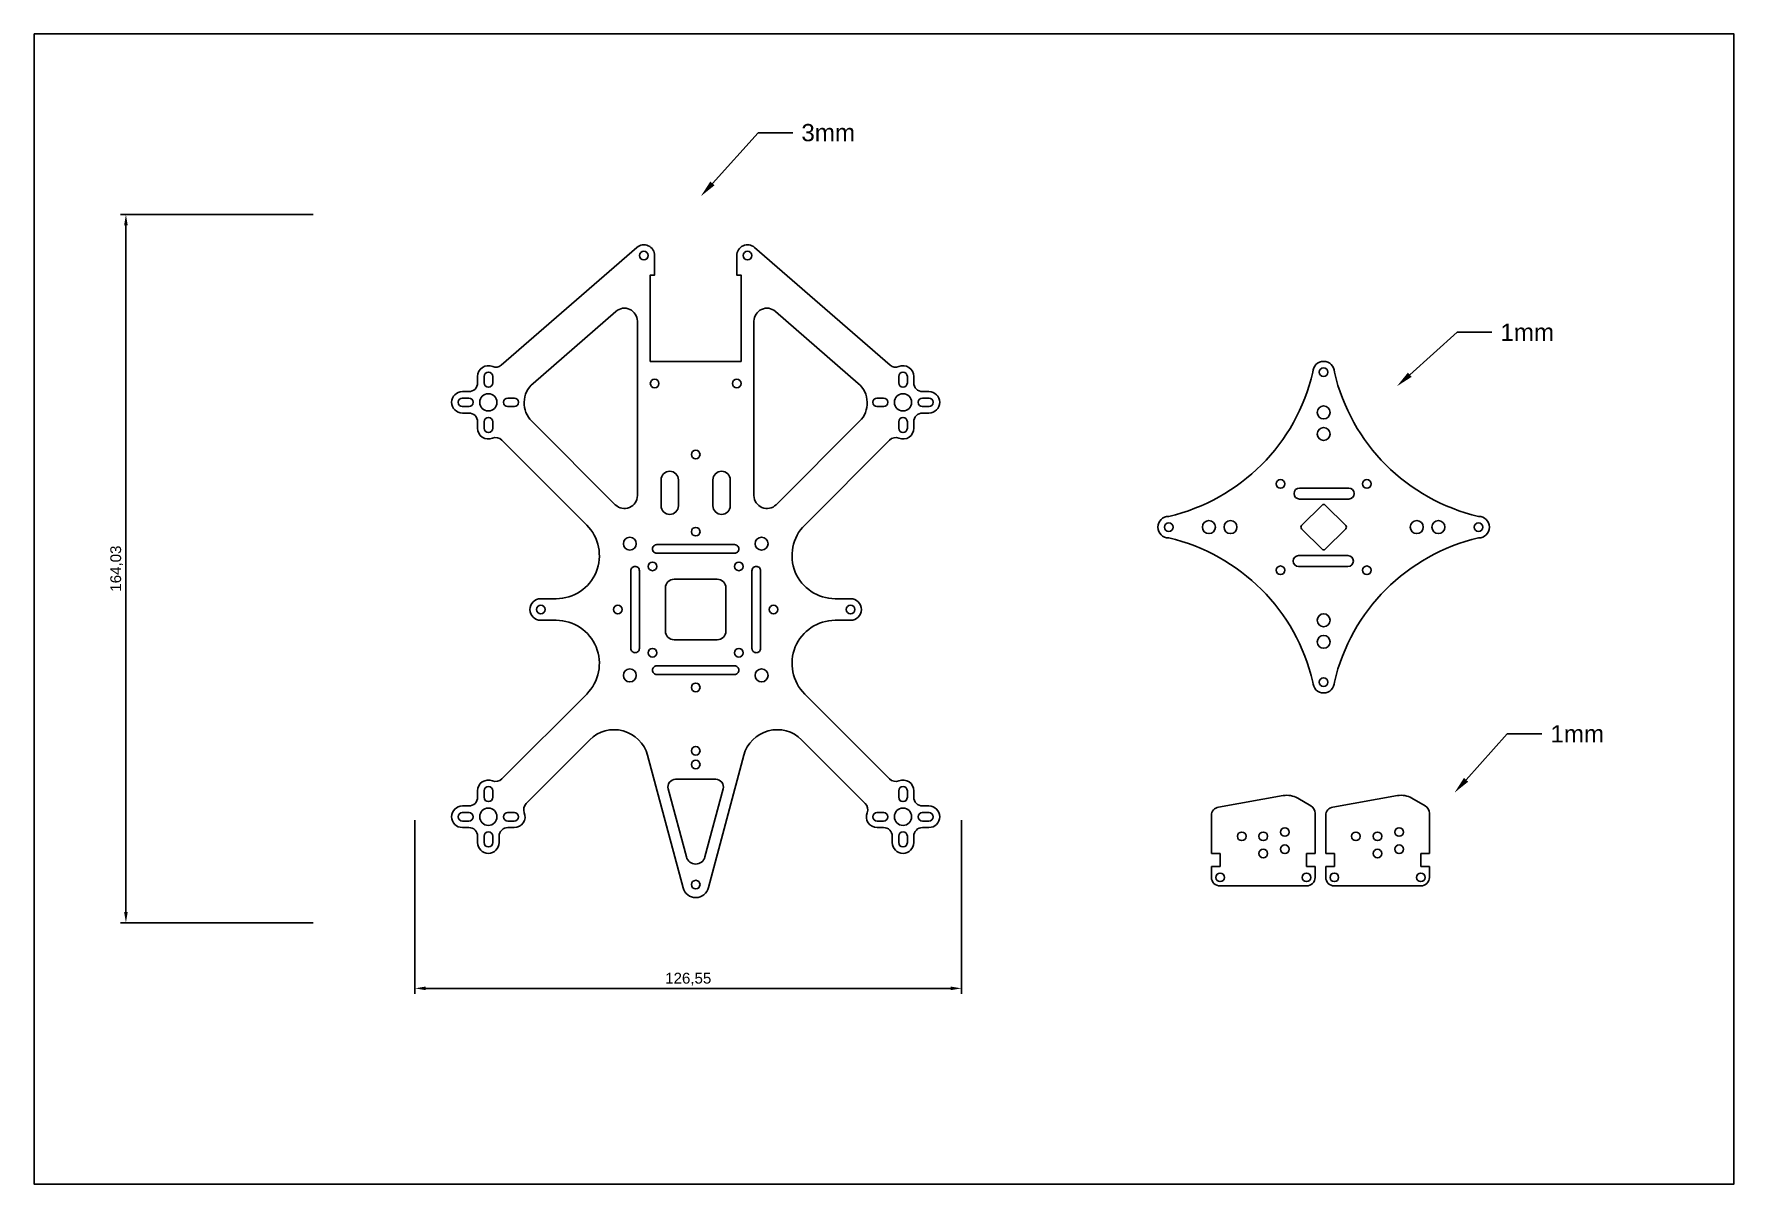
# Model space of a CAD drawing. Header units: millimetres. Extents: x 0 to 3623, y 0 to 1961.
# Drawn here: x 3229.2 to 3622.8, y 1694.4 to 1960.8 of the extents above; entities that cross this region are included whole.
import ezdxf
from ezdxf import colors
from ezdxf.entities.mleader import LeaderData, LeaderLine
from ezdxf.math import Vec2, Vec3

# ---------------------------------------------------------------- set-up
doc = ezdxf.new("R2010")
doc.units = ezdxf.units.MM
doc.layers.add('底板', color=7, linetype='Continuous', true_color=0x000000)
doc.styles.get("Standard").update_dxf_attribs({"font": 'arial.ttf'})
doc.dimstyles.new('ISO-25', dxfattribs={"dimtxt": 2.5, "dimasz": 2.5, "dimexe": 1.25, "dimexo": 0.625, "dimtad": 1, "dimtxsty": 'Standard', "dimcen": 2.5, "dimadec": 0, "dimazin": 0, "dimtfac": 1, "dimtmove": 0, "dimatfit": 3, "dimfxl": 1, "dimarcsym": 0})

msp = doc.modelspace()

# ---------------------------------------------------------------- blocks, each defined once
blk = doc.blocks.new('23rfedgtr')
for points in [[(31068.74, 27592.45, 0.286071), (31102.11, 27625.85, -25.999989)], [(31140.48, 27592.45, -0.286071), (31107.11, 27625.85, 25.999989)], [(31068.74, 27587.45, -0.286071), (31102.11, 27554.06, 25.999989)], [(31140.48, 27587.45, 0.286071), (31107.11, 27554.06, -25.999989)]]:
    blk.add_lwpolyline(points, format="xyb")
for centre in [(31104.61, 27625.85), (31068.74, 27589.95), (31140.48, 27589.95), (31104.61, 27554.06)]:
    blk.add_circle(centre, 1)
for centre, start, end in [((31104.61, 27625.85), 360, 180), ((31068.74, 27589.95), 90, 270), ((31140.48, 27589.95), 270, 90), ((31104.61, 27554.06), 180, 0)]:
    blk.add_arc(centre, 2.5, start, end)
blk = doc.blocks.new('*U10')
blk.add_circle((0, 0), 1)
blk = doc.blocks.new('*U11')
at = {"color": 0, "linetype": 'ByBlock', "lineweight": -2, "transparency": 16777216}
for p, rotation in [((3517.81, 1856.56), 90.00000000000001), ((3517.81, 1836.56), 180), ((3537.81, 1836.56), 270.0000000000001)]:
    blk.add_blockref('*U10', p, dxfattribs=dict(at, rotation=rotation))
blk.add_blockref('*U10', (3537.81, 1856.56), dxfattribs=at)
blk = doc.blocks.new('*U17')
blk.add_circle((0, 0), 1.5)
blk = doc.blocks.new('*U18')
at = {"color": 0, "linetype": 'ByBlock', "lineweight": -2, "transparency": 16777216}
for p in [(3527.81, 1868.13), (3506.24, 1846.56), (3549.37, 1846.56), (3527.81, 1824.99)]:
    blk.add_blockref('*U17', p, dxfattribs=at)
blk = doc.blocks.new('*D20')
at = {"color": 0, "lineweight": -2, "transparency": 16777216}
for p, q in [((3317.42, 1778.69), (3317.42, 1738.48)), ((3443.97, 1778.69), (3443.97, 1738.48)), ((3319.92, 1739.73), (3441.47, 1739.73))]:
    blk.add_line(p, q, dxfattribs=at)
at = {"color": 0, "transparency": 16777216}
for points in [[(3319.92, 1740.15), (3319.92, 1739.32), (3317.42, 1739.73)], [(3441.47, 1740.15), (3441.47, 1739.32), (3443.97, 1739.73)]]:
    blk.add_solid(points, dxfattribs=at)
at = {"layer": 'Defpoints', "color": 0, "transparency": 16777216}
for p in [(3317.42, 1779.32), (3443.97, 1779.32), (3443.97, 1739.73)]:
    blk.add_point(p, dxfattribs=at)
at = {"color": 0, "transparency": 16777216, "insert": (3380.7, 1741.86), "char_height": 2.5, "attachment_point": 5}
blk.add_mtext('126,55', dxfattribs=at)
blk = doc.blocks.new('*D21')
at = {"color": 0, "lineweight": -2, "transparency": 16777216}
for p, q in [((3293.9, 1918.97), (3249.26, 1918.97)), ((3250.51, 1916.47), (3250.51, 1757.43)), ((3293.9, 1754.93), (3249.26, 1754.93))]:
    blk.add_line(p, q, dxfattribs=at)
at = {"color": 0, "transparency": 16777216}
for points in [[(3250.09, 1916.47), (3250.93, 1916.47), (3250.51, 1918.97)], [(3250.09, 1757.43), (3250.93, 1757.43), (3250.51, 1754.93)]]:
    blk.add_solid(points, dxfattribs=at)
at = {"layer": 'Defpoints', "color": 0, "transparency": 16777216}
for p in [(3294.53, 1918.97), (3250.51, 1754.93), (3294.53, 1754.93)]:
    blk.add_point(p, dxfattribs=at)
at = {"color": 0, "transparency": 16777216, "insert": (3248.38, 1836.95), "char_height": 2.5, "attachment_point": 5, "rotation": 90}
blk.add_mtext('164,03', dxfattribs=at)
blk = doc.blocks.new('*U22')
blk.add_circle((0, 0), 1.5)
blk = doc.blocks.new('*U23')
at = {"color": 0, "linetype": 'ByBlock', "lineweight": -2, "transparency": 16777216}
blk.add_blockref('*U22', (3527.81, 1873.13), dxfattribs=at)
for p, rotation in [((3501.24, 1846.56), 90), ((3554.37, 1846.56), 270), ((3527.81, 1819.99), 180)]:
    blk.add_blockref('*U22', p, dxfattribs=dict(at, rotation=rotation))

# ---------------------------------------------------------------- dimensions: what is measured, and where the dimension line sits
dim = msp.add_linear_dim(base=(3250.51006, 1754.93374), p1=(3294.52665, 1918.96866), p2=(3294.52665, 1754.93374), angle=90, dimstyle='ISO-25')
dim.commit()
dim.dimension.update_dxf_attribs({"geometry": '*D21', "text_midpoint": (3248.38267, 1836.9512)})
dim = msp.add_linear_dim(base=(3443.975, 1739.732), p1=(3317.421, 1779.32), p2=(3443.975, 1779.32), dimstyle='ISO-25')
dim.commit()
dim.dimension.update_dxf_attribs({"geometry": '*D20', "text_midpoint": (3380.698, 1741.859)})

# ---------------------------------------------------------------- linework, layer by layer
at = {"color": 0}
for p, q in [((3527.451, 1851.67), (3522.694, 1846.912)), ((3532.916, 1846.912), (3528.159, 1851.67)), ((3522.694, 1846.205), (3527.451, 1841.447)), ((3528.159, 1841.447), (3532.916, 1846.205)), ((3503.832, 1770.996), (3501.832, 1770.996)), ((3503.832, 1770.946), (3503.832, 1770.996)), ((3523.832, 1770.996), (3525.832, 1770.996)), ((3523.832, 1770.946), (3523.832, 1770.996)), ((3530.283, 1770.996), (3528.283, 1770.996)), ((3530.283, 1770.946), (3530.283, 1770.996)), ((3550.283, 1770.996), (3552.283, 1770.996)), ((3550.283, 1770.946), (3550.283, 1770.996))]:
    msp.add_line(p, q, dxfattribs=at)
for p, q in [((3501.832, 1767.946), (3503.832, 1767.946)), ((3503.832, 1770.946), (3503.832, 1767.946)), ((3523.832, 1770.946), (3523.832, 1767.946)), ((3523.832, 1767.946), (3525.832, 1767.946)), ((3528.283, 1767.946), (3530.283, 1767.946)), ((3530.283, 1770.946), (3530.283, 1767.946)), ((3550.283, 1770.946), (3550.283, 1767.946)), ((3550.283, 1767.946), (3552.283, 1767.946))]:
    msp.add_line(p, q)
msp.add_lwpolyline([(3229.232, 1960.783), (3622.81, 1960.783), (3622.81, 1694.417), (3229.232, 1694.417)], close=True)
for points in [[(3337.407, 1884.061), (3368.783, 1911.33)], [(3372.923, 1909.443), (3372.923, 1904.943), (3371.923, 1904.943), (3371.923, 1884.943), (3382.423, 1884.943)], [(3391.923, 1909.443), (3391.923, 1904.943), (3392.923, 1904.943), (3392.923, 1884.943), (3382.423, 1884.943)], [(3427.439, 1884.061), (3396.063, 1911.33)], [(3523.832, 1763.446), (3503.832, 1763.446)], [(3550.283, 1763.446), (3530.283, 1763.446)]]:
    msp.add_lwpolyline(points)
for points in [[(3344.768, 1879.86), (3363.955, 1896.535, -0.6431775), (3368.923, 1894.27), (3368.923, 1853.873, -0.6681426), (3363.802, 1851.752), (3344.462, 1871.088)], [(3420.078, 1879.86), (3400.891, 1896.535, 0.6431775), (3395.923, 1894.27), (3395.923, 1853.873, 0.6681426), (3401.044, 1851.752), (3420.384, 1871.088)], [(3335.36, 1867.151, -0.5318462), (3331.923, 1869.468), (3331.923, 1870.968, 0.4142136), (3329.923, 1872.968), (3328.423, 1872.968, -1), (3328.423, 1877.968), (3329.923, 1877.968, 0.4142136), (3331.923, 1879.968), (3331.923, 1881.468, -0.5408714), (3335.425, 1883.759)], [(3429.485, 1867.151, 0.5318462), (3432.923, 1869.468), (3432.923, 1870.968, -0.4142136), (3434.923, 1872.968), (3436.423, 1872.968, 1), (3436.423, 1877.968), (3434.923, 1877.968, -0.4142136), (3432.923, 1879.968), (3432.923, 1881.468, 0.5408714), (3429.421, 1883.759)], [(3346.554, 1829.978), (3350.12, 1829.978, 0.6682147), (3357.19, 1847.05), (3337.525, 1866.711)], [(3418.292, 1829.978), (3414.726, 1829.978, -0.6682147), (3407.656, 1847.05), (3427.321, 1866.711)], [(3346.554, 1824.978), (3350.12, 1824.978, -0.6682147), (3357.19, 1807.906), (3337.525, 1788.245)], [(3418.292, 1824.978), (3414.726, 1824.978, 0.6682147), (3407.656, 1807.906), (3427.321, 1788.245)], [(3379.508, 1763.045), (3371.286, 1793.719, 0.577317), (3357.902, 1797.306), (3343.181, 1782.588)], [(3421.665, 1782.588), (3406.944, 1797.306, 0.577317), (3393.56, 1793.719), (3385.354, 1763.117)], [(3335.36, 1787.805, 0.5318462), (3331.923, 1785.488), (3331.923, 1783.988, -0.4142136), (3329.923, 1781.988), (3328.423, 1781.988, 1), (3328.423, 1776.988), (3329.923, 1776.988, -0.4142136), (3331.923, 1774.988), (3331.923, 1773.488, 1), (3336.923, 1773.488), (3336.923, 1774.988, -0.4142136), (3338.923, 1776.988), (3340.423, 1776.988, 0.5317168), (3342.741, 1780.424)], [(3429.485, 1787.805, -0.5318462), (3432.923, 1785.488), (3432.923, 1783.988, 0.4142136), (3434.923, 1781.988), (3436.423, 1781.988, -1), (3436.423, 1776.988), (3434.923, 1776.988, 0.4142136), (3432.923, 1774.988), (3432.923, 1773.488, -1), (3427.923, 1773.488), (3427.923, 1774.988, 0.4142136), (3425.923, 1776.988), (3424.423, 1776.988, -0.5317168), (3422.105, 1780.424, -0.5317168)], [(3501.832, 1770.996), (3501.832, 1779.768, -0.3639702), (3503.485, 1781.737), (3518.425, 1784.372, -0.176327), (3521.793, 1783.778), (3524.832, 1782.023, -0.2679492), (3525.832, 1780.291), (3525.832, 1770.996)], [(3528.283, 1770.996), (3528.283, 1779.768, -0.3639702), (3529.936, 1781.737), (3544.876, 1784.372, -0.176327), (3548.244, 1783.778), (3551.283, 1782.023, -0.2679492), (3552.283, 1780.291), (3552.283, 1770.996)], [(3503.832, 1763.446, -0.4142136), (3501.832, 1765.446), (3501.832, 1767.946)], [(3523.832, 1763.446, 0.4142136), (3525.832, 1765.446), (3525.832, 1767.946)], [(3530.283, 1763.446, -0.4142136), (3528.283, 1765.446), (3528.283, 1767.946)], [(3550.283, 1763.446, 0.4142136), (3552.283, 1765.446), (3552.283, 1767.946)]]:
    msp.add_lwpolyline(points, format="xyb")
for points in [[(3335.423, 1879.968), (3335.423, 1881.468, 1), (3333.423, 1881.468), (3333.423, 1879.968, 1)], [(3429.423, 1879.968), (3429.423, 1881.468, -1), (3431.423, 1881.468), (3431.423, 1879.968, -1)], [(3329.923, 1876.468), (3328.423, 1876.468, 1), (3328.423, 1874.468), (3329.923, 1874.468, 1)], [(3338.923, 1876.468), (3340.423, 1876.468, -1), (3340.423, 1874.468), (3338.923, 1874.468, -1)], [(3425.923, 1876.468), (3424.423, 1876.468, 1), (3424.423, 1874.468), (3425.923, 1874.468, 1)], [(3434.923, 1876.468), (3436.423, 1876.468, -1), (3436.423, 1874.468), (3434.923, 1874.468, -1)], [(3335.423, 1870.968), (3335.423, 1869.468, -1), (3333.423, 1869.468), (3333.423, 1870.968, -1)], [(3429.423, 1870.968), (3429.423, 1869.468, 1), (3431.423, 1869.468), (3431.423, 1870.968, 1)], [(3376.423, 1859.509, -0.4142136), (3378.423, 1857.509), (3378.423, 1851.509, -0.4142136), (3376.423, 1849.509, -0.4142136), (3374.423, 1851.509), (3374.423, 1857.509, -0.4142136)], [(3388.423, 1859.509, 0.4142136), (3386.423, 1857.509), (3386.423, 1851.509, 0.4142136), (3388.423, 1849.509, 0.4142136), (3390.423, 1851.509), (3390.423, 1857.509, 0.4142136)], [(3372.423, 1841.509, 0.4142136), (3373.423, 1840.509), (3391.423, 1840.509, 0.4142136), (3392.423, 1841.509, 0.4142136), (3391.423, 1842.509), (3373.423, 1842.509, 0.4142136)], [(3368.392, 1837.478, -0.4142136), (3369.392, 1836.478), (3369.392, 1818.478, -0.4142136), (3368.392, 1817.478, -0.4142136), (3367.392, 1818.478), (3367.392, 1836.478, -0.4142136)], [(3377.423, 1834.478), (3387.423, 1834.478, -0.4142136), (3389.423, 1832.478), (3389.423, 1822.478, -0.4142136), (3387.423, 1820.478), (3377.423, 1820.478, -0.4142136), (3375.423, 1822.478), (3375.423, 1832.478, -0.4142136)], [(3396.454, 1837.478, 0.4142136), (3395.454, 1836.478), (3395.454, 1818.478, 0.4142136), (3396.454, 1817.478, 0.4142136), (3397.454, 1818.478), (3397.454, 1836.478, 0.4142136)], [(3372.423, 1813.447, -0.4142136), (3373.423, 1814.447), (3391.423, 1814.447, -0.4142136), (3392.423, 1813.447, -0.4142136), (3391.423, 1812.447), (3373.423, 1812.447, -0.4142136)], [(3388.793, 1785.915), (3384.575, 1770.17, -0.767327), (3380.271, 1770.17), (3376.052, 1785.915, -0.4931454), (3377.774, 1788.158), (3387.072, 1788.158, -0.4931454)], [(3335.423, 1783.988), (3335.423, 1785.488, 1), (3333.423, 1785.488), (3333.423, 1783.988, 1)], [(3429.423, 1783.988), (3429.423, 1785.488, -1), (3431.423, 1785.488), (3431.423, 1783.988, -1)], [(3329.923, 1778.488), (3328.423, 1778.488, -1), (3328.423, 1780.488), (3329.923, 1780.488, -1)], [(3338.923, 1778.488), (3340.423, 1778.488, 1), (3340.423, 1780.488), (3338.923, 1780.488, 1)], [(3425.923, 1778.488), (3424.423, 1778.488, -1), (3424.423, 1780.488), (3425.923, 1780.488, -1)], [(3434.923, 1778.488), (3436.423, 1778.488, 1), (3436.423, 1780.488), (3434.923, 1780.488, 1)], [(3335.423, 1774.988), (3335.423, 1773.488, -1), (3333.423, 1773.488), (3333.423, 1774.988, -1)], [(3429.423, 1774.988), (3429.423, 1773.488, 1), (3431.423, 1773.488), (3431.423, 1774.988, 1)]]:
    msp.add_lwpolyline(points, format="xyb", close=True)
for centre, radius in [((3370.423, 1909.443), 1), ((3394.423, 1909.443), 1), ((3334.423, 1875.468), 2), ((3372.923, 1879.829), 1), ((3391.923, 1879.829), 1), ((3430.423, 1875.468), 2), ((3382.423, 1863.375), 1), ((3382.423, 1845.509), 1), ((3367.173, 1842.728), 1.5), ((3397.673, 1842.728), 1.5), ((3372.423, 1837.478), 1), ((3392.423, 1837.478), 1), ((3346.554, 1827.478), 1), ((3364.392, 1827.478), 1), ((3400.454, 1827.478), 1), ((3418.292, 1827.478), 1), ((3372.423, 1817.478), 1), ((3392.423, 1817.478), 1), ((3367.173, 1812.228), 1.5), ((3397.673, 1812.228), 1.5), ((3382.423, 1809.447), 1), ((3382.423, 1794.755), 1), ((3382.423, 1791.581), 1), ((3334.423, 1779.488), 2), ((3430.423, 1779.488), 2), ((3508.832, 1774.946), 1), ((3513.832, 1774.946), 1), ((3518.832, 1775.946), 1), ((3535.283, 1774.946), 1), ((3540.283, 1774.946), 1), ((3545.283, 1775.946), 1), ((3513.832, 1770.946), 1), ((3518.832, 1771.946), 1), ((3540.283, 1770.946), 1), ((3545.283, 1771.946), 1), ((3382.423, 1763.755), 1), ((3503.832, 1765.446), 1), ((3523.832, 1765.446), 1), ((3530.283, 1765.446), 1), ((3550.283, 1765.446), 1)]:
    msp.add_circle(centre, radius)
for centre, radius, start, end in [((3370.423, 1909.443), 2.5, 0, 130.99284), ((3394.423, 1909.443), 2.5, 49.00716, 180), ((3336.177, 1885.476), 1.875, 246.36925, 310.99284), ((3428.669, 1885.476), 1.875, 229.00716, 293.63075), ((3348.704, 1875.331), 6, 130.99284, 225.00571), ((3416.142, 1875.331), 6, 314.99429, 49.00716), ((3336.11, 1865.297), 2, 45.00571, 112.02444), ((3428.735, 1865.297), 2, 67.97556, 134.99429), ((3346.554, 1827.478), 2.5, 90, 270), ((3418.292, 1827.478), 2.5, 270, 90), ((3336.11, 1789.659), 2, 247.97556, 314.99429), ((3428.735, 1789.659), 2, 225.00571, 292.02444), ((3344.595, 1781.173), 2, 134.99429, 202.00131), ((3420.251, 1781.173), 2, 337.99869, 45.00571), ((3382.423, 1763.755), 3, 193.68587, 347.71454)]:
    msp.add_arc(centre, radius, start, end)
for centre, start, end in [((3527.805, 1851.317), 45, 135), ((3523.047, 1846.559), 135, 225), ((3532.563, 1846.559), 315, 45), ((3527.805, 1841.801), 225, 315)]:
    msp.add_arc(centre, 0.5, start, end, dxfattribs=at)
at = {"layer": '底板', "color": 0}
for p, q in [((3533.618, 1855.618), (3522.224, 1855.618)), ((3522.224, 1853.071), (3533.618, 1853.071)), ((3522.023, 1839.973), (3533.416, 1839.973)), ((3533.416, 1837.426), (3522.023, 1837.426))]:
    msp.add_line(p, q, dxfattribs=at)
for centre, start, end in [((3522.224, 1854.345), 90, 180), ((3522.224, 1854.345), 180, 270), ((3533.618, 1854.345), 270, 90)]:
    msp.add_arc(centre, 1.274, start, end, dxfattribs=at)
at = {"layer": '底板', "color": 0, "extrusion": (0, 0, -1)}
for centre, start, end in [((-3522.023, 1838.699), 0, 90), ((-3522.023, 1838.699), 270, 0), ((-3533.416, 1838.699), 90, 270)]:
    msp.add_arc(centre, 1.274, start, end, dxfattribs=at)

# ---------------------------------------------------------------- block references
for name, p in [('23rfedgtr', (-27576.807, -25743.395)), ('*U23', (0, 0)), ('*U18', (0, 0)), ('*U11', (0, 0))]:
    msp.add_blockref(name, p)

msp.set_redraw_order([(e.dxf.handle, doc.entitydb.next_handle()) for e in msp.query("TEXT MTEXT ATTDEF DIMENSION ARC_DIMENSION")])  # texts and dimensions are drawn at this point

# ---------------------------------------------------------------- leaders
ml = msp.add_multileader_mtext('Standard')
ml.set_content('3mm', color=256)
ml.set_leader_properties()
ml.build(insert=Vec2(0, 0))
ctx = ml.context
ctx.base_point, ctx.plane_origin = Vec3(3404.896, 1937.909), Vec3(3383.611, 1923.197)
notes = []
notes.append((ctx, [(0, (1, 1, 0), (3396.896, 1937.909), (1, 0), 8, [(0, [(3383.611, 1923.197)], 0, [])])]))
ctx.mtext.insert, ctx.mtext.flow_direction = Vec3(3406.896, 1939.944), 5
ml = msp.add_multileader_mtext('Standard')
ml.set_content('1mm', color=256)
ml.set_leader_properties()
ml.build(insert=Vec2(0, 0))
ctx = ml.context
ctx.base_point, ctx.plane_origin = Vec3(3566.73, 1891.703), Vec3(3544.769, 1879.187)
notes.append((ctx, [(0, (1, 1, 0), (3558.73, 1891.703), (1, 0), 8, [(0, [(3544.769, 1879.187)], 0, [])])]))
ctx.mtext.insert, ctx.mtext.flow_direction = Vec3(3568.73, 1893.703), 5
ml = msp.add_multileader_mtext('Standard')
ml.set_content('1mm', color=256)
ml.set_leader_properties()
ml.build(insert=Vec2(0, 0))
ctx = ml.context
ctx.base_point, ctx.plane_origin = Vec3(3578.312, 1798.687), Vec3(3558.105, 1785.052)
notes.append((ctx, [(0, (1, 1, 0), (3570.312, 1798.687), (1, 0), 8, [(0, [(3558.105, 1785.052)], 0, [])])]))
ctx.mtext.insert, ctx.mtext.flow_direction = Vec3(3580.312, 1800.687), 5
ml = msp.add_multileader_mtext('Standard')
ml.set_content('', color=256)
ml.set_leader_properties()
ml.build(insert=Vec2(0, 0))
ctx = ml.context
ctx.base_point, ctx.plane_origin = Vec3(3550.772, 1778.594), Vec3(3572.826, 1787.923)
ctx.text_align_type = 2
notes.append((ctx, [(0, (0, 0, 0), (0, 0), (1, 0), 1, [])]))
ctx.mtext.insert, ctx.mtext.alignment, ctx.mtext.flow_direction = Vec3(3552.772, 1780.594), 3, 5
for ctx, leaders in notes:
    for number, flags, end, landing, length, lines in leaders:
        leader = LeaderData()
        leader.index, (leader.has_last_leader_line, leader.has_dogleg_vector, leader.attachment_direction) = number, flags
        leader.last_leader_point, leader.dogleg_vector, leader.dogleg_length = Vec3(end), Vec3(landing), length
        for number, points, colour, breaks in lines:
            line = LeaderLine()
            line.index, line.vertices, line.color, line.breaks = number, Vec3.list(points), colors.encode_raw_color(colour), breaks
            leader.lines.append(line)
        ctx.leaders.append(leader)

doc.saveas('drawing.dxf')
